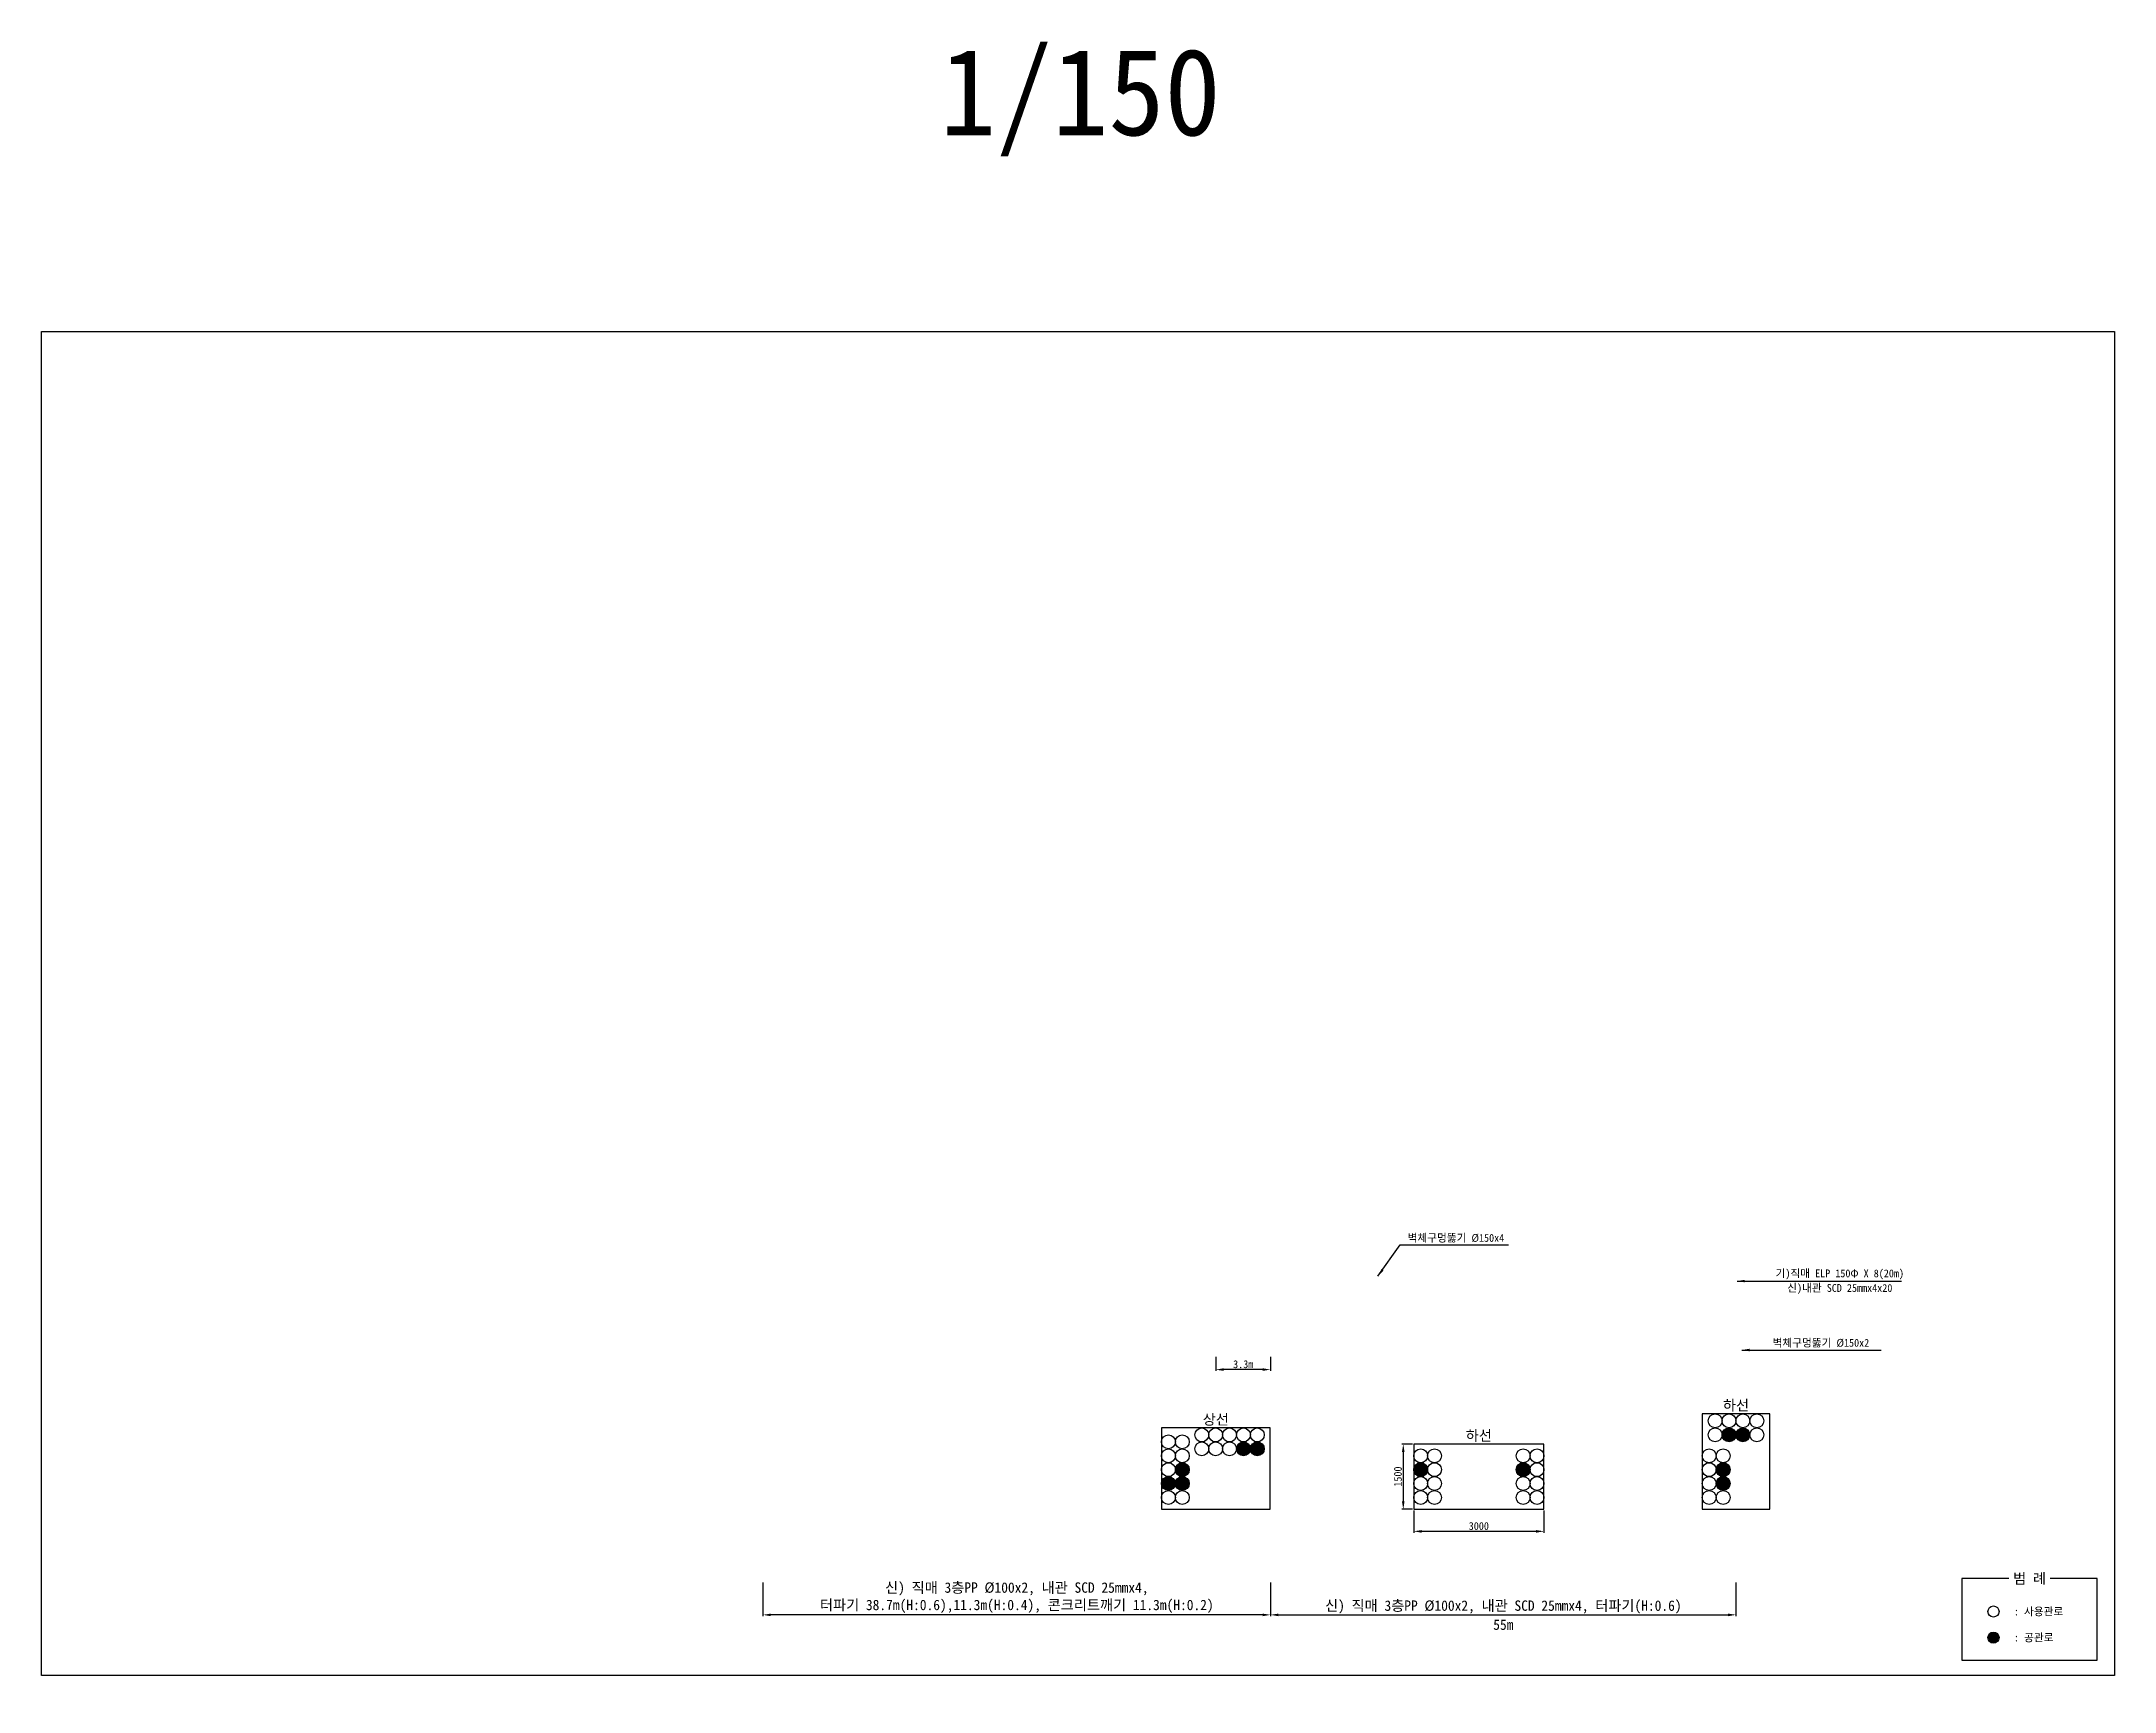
# Model space of a CAD drawing. Extents: x -143 to 185, y -2 to 126.
# Drawn here: x -143.1 to -23.7, y -1.7 to 93.4 of the extents above; entities that cross this region are included whole.
import ezdxf
from ezdxf.enums import TextEntityAlignment as Align

# ---------------------------------------------------------------- set-up
doc = ezdxf.new("R2010")
doc.units = 0
doc.header["$MEASUREMENT"] = 0
doc.layers.get('Defpoints').update_dxf_attribs({"linetype": 'CONTINUOUS'})
for name, color, linetype in [('TX-PAPR', 2, 'CONTINUOUS'), ('TZ-DIMS', 1, 'CONTINUOUS'), ('TZ-LEAL', 1, 'CONTINUOUS'), ('TZ-LEAT', 3, 'CONTINUOUS'), ('TZ-LINE', 7, 'CONTINUOUS'), ('TZ-TEX2', 3, 'CONTINUOUS'), ('TZ-TEXT', 6, 'CONTINUOUS')]:
    doc.layers.add(name, color=color, linetype=linetype)
doc.styles.get("Standard").update_dxf_attribs({"font": 'GulimChe.ttf'})
doc.dimstyles.new('D150', dxfattribs={"dimscale": 0.15, "dimtxt": 3, "dimasz": 3, "dimexe": 0.5, "dimexo": 0.5, "dimgap": 0.5, "dimtad": 1, "dimdec": 0, "dimzin": 1, "dimdsep": 46, "dimlunit": 6, "dimtxsty": 'Standard', "dimcen": 1, "dimclrd": 1, "dimclre": 1, "dimclrt": 3, "dimadec": 0, "dimazin": 0, "dimtfac": 1, "dimtdec": 0, "dimtix": 1, "dimtmove": 2, "dimatfit": 3, "dimfxl": 0, "dimtvp": 2, "dimlwd": -1, "dimlwe": -1, "dimarcsym": 0})

msp = doc.modelspace()

# ---------------------------------------------------------------- texts
at = {"layer": 'TZ-LEAT'}
msp.add_text('기)직매 ELP 150Φ X 8(20m)', height=0.45, dxfattribs=at).set_placement((-39.52, 22.39, 0.23), align=Align.MIDDLE)
at = {"layer": 'TZ-TEX2'}
for s, height, p in [('1/150', 5, (-83.26, 90.05)), ('상선', 0.6, (-75.46, 14.01, 0.23)), ('하선', 0.6, (-45.5, 14.82, 0.23)), ('하선', 0.6, (-60.31, 13.08, 0.23)), ('범 례', 0.6, (-28.59, 4.85, 0.23))]:
    msp.add_text(s, height=height, dxfattribs=at).set_placement(p, align=Align.MIDDLE)
for s, p in [(': 사용관로', (-29.49, 2.94, 0.23)), (': 공관로', (-29.49, 1.44, 0.23))]:
    msp.add_text(s, height=0.45, dxfattribs=at).set_placement(p, align=Align.MIDDLE_LEFT)
at = {"layer": 'TZ-TEXT'}
for s, p in [('벽체구멍뚫기 Ø150x4', (-61.63, 24.47, 0.35)), ('신)내관 SCD 25mmx4x20', (-39.52, 21.55, 0.23))]:
    msp.add_text(s, height=0.45, rotation=359.9482, dxfattribs=at).set_placement(p, align=Align.MIDDLE)
msp.add_text('벽체구멍뚫기 Ø150x2', height=0.45, rotation=359.9482, dxfattribs=at).set_placement((-43.39, 18.42, 0.23), align=Align.MIDDLE_LEFT)
at = {"layer": 'TZ-TEXT', "ltscale": 2, "insert": (-58.9, 2.18, 0.23), "char_height": 0.6, "attachment_point": 5}
msp.add_mtext('55m', dxfattribs=at)

# ---------------------------------------------------------------- blocks, each defined once
blk = doc.blocks.new('*D7')
at = {"layer": 'Defpoints', "color": 0, "ltscale": 2}
for p in [(-64.06, 12.58), (-64.66, 8.83), (-64.06, 8.83)]:
    blk.add_point(p, dxfattribs=at)
at = {"layer": 'TZ-DIMS', "color": 1, "ltscale": 2}
for p, q in [((-64.14, 12.58), (-64.74, 12.58)), ((-64.66, 12.13), (-64.66, 9.28)), ((-64.14, 8.83), (-64.74, 8.83))]:
    blk.add_line(p, q, dxfattribs=at)
for points in [[(-64.74, 12.13), (-64.59, 12.13), (-64.66, 12.58)], [(-64.74, 9.28), (-64.59, 9.28), (-64.66, 8.83)]]:
    blk.add_solid(points, dxfattribs=at)
at = {"layer": 'TZ-DIMS', "color": 3, "ltscale": 2, "insert": (-64.97, 10.71), "char_height": 0.45, "attachment_point": 5, "rotation": 90}
blk.add_mtext('1500', dxfattribs=at)
blk = doc.blocks.new('*D8')
at = {"layer": 'Defpoints', "color": 0, "ltscale": 2}
for p in [(-64.06, 8.83), (-56.56, 8.83), (-56.56, 7.56)]:
    blk.add_point(p, dxfattribs=at)
at = {"layer": 'TZ-DIMS', "color": 1, "ltscale": 2}
for p, q in [((-64.06, 8.76), (-64.06, 7.48)), ((-56.56, 8.76), (-56.56, 7.48)), ((-63.61, 7.56), (-57.01, 7.56))]:
    blk.add_line(p, q, dxfattribs=at)
for points in [[(-63.61, 7.63), (-63.61, 7.48), (-64.06, 7.56)], [(-57.01, 7.63), (-57.01, 7.48), (-56.56, 7.56)]]:
    blk.add_solid(points, dxfattribs=at)
at = {"layer": 'TZ-DIMS', "color": 3, "ltscale": 2, "insert": (-60.31, 7.86), "char_height": 0.45, "attachment_point": 5}
blk.add_mtext('3000', dxfattribs=at)
blk = doc.blocks.new('*D4')
at = {"layer": 'Defpoints', "color": 0, "ltscale": 2}
for p in [(-75.46, 17.68), (-75.46, 16.87), (-72.31, 17.68)]:
    blk.add_point(p, dxfattribs=at)
at = {"layer": 'TZ-DIMS', "color": 1, "ltscale": 2}
for p, q in [((-75.46, 17.6), (-75.46, 16.8)), ((-72.76, 16.87), (-75.01, 16.87)), ((-72.31, 17.6), (-72.31, 16.8))]:
    blk.add_line(p, q, dxfattribs=at)
for points in [[(-75.01, 16.95), (-75.01, 16.8), (-75.46, 16.87)], [(-72.76, 16.95), (-72.76, 16.8), (-72.31, 16.87)]]:
    blk.add_solid(points, dxfattribs=at)
at = {"layer": 'TZ-DIMS', "color": 3, "ltscale": 2, "insert": (-73.88, 17.18), "char_height": 0.45, "width": 0.2959, "attachment_point": 5}
blk.add_mtext('3.3m', dxfattribs=at)
blk = doc.blocks.new('*D5')
at = {"layer": 'Defpoints', "color": 0, "ltscale": 2}
for p in [(-72.31, 4.68), (-45.5, 4.68), (-45.5, 2.75)]:
    blk.add_point(p, dxfattribs=at)
at = {"layer": 'TZ-TEXT', "color": 1, "ltscale": 2}
for p, q in [((-72.31, 4.61), (-72.31, 2.67)), ((-45.5, 4.61), (-45.5, 2.67)), ((-71.86, 2.75), (-45.95, 2.75))]:
    blk.add_line(p, q, dxfattribs=at)
for points in [[(-71.86, 2.82), (-71.86, 2.67), (-72.31, 2.75)], [(-45.95, 2.82), (-45.95, 2.67), (-45.5, 2.75)]]:
    blk.add_solid(points, dxfattribs=at)
at = {"layer": 'TZ-TEXT', "color": 3, "ltscale": 2, "insert": (-58.9, 3.2), "char_height": 0.6, "attachment_point": 5}
blk.add_mtext('{\\C6;신) 직매 3층PP Ø100x2, 내관 SCD 25mmx4, 터파기(H:0.6)}', dxfattribs=at)
blk = doc.blocks.new('*D6')
at = {"layer": 'Defpoints', "color": 0, "ltscale": 2}
for p in [(-101.54, 4.68), (-72.31, 4.68), (-101.54, 2.75)]:
    blk.add_point(p, dxfattribs=at)
at = {"layer": 'TZ-TEXT', "color": 1, "ltscale": 2}
for p, q in [((-101.54, 4.61), (-101.54, 2.67)), ((-72.31, 4.61), (-72.31, 2.67)), ((-72.76, 2.75), (-101.09, 2.75))]:
    blk.add_line(p, q, dxfattribs=at)
for points in [[(-101.09, 2.82), (-101.09, 2.67), (-101.54, 2.75)], [(-72.76, 2.82), (-72.76, 2.67), (-72.31, 2.75)]]:
    blk.add_solid(points, dxfattribs=at)
at = {"layer": 'TZ-TEXT', "color": 3, "ltscale": 2, "insert": (-86.92, 3.74), "char_height": 0.6, "attachment_point": 5}
blk.add_mtext('{\\C6;신) 직매 3층PP Ø100x2, 내관 SCD 25mmx4,\\P터파기 38.7m(H:0.6),11.3m(H:0.4), 콘크리트깨기 11.3m(H:0.2)}', dxfattribs=at)

# ---------------------------------------------------------------- dimensions: what is measured, and where the dimension line sits
at = {"layer": 'TZ-DIMS', "ltscale": 2}
for base, p1, p2, text, picture, middle in [((-75.46, 16.87, 0.23), (-72.31, 17.68, 0.23), (-75.46, 17.68, 0.23), '<>.3m', '*D4', (-73.88, 17.18, 0.23)), ((-56.56, 7.56, 0.23), (-64.06, 8.83, 0.23), (-56.56, 8.83, 0.23), '3000', '*D8', (-60.31, 7.86, 0.23))]:
    dim = msp.add_linear_dim(base=base, p1=p1, p2=p2, text=text, dimstyle='D150', dxfattribs=at)
    dim.commit()
    dim.dimension.update_dxf_attribs({"geometry": picture, "text_midpoint": middle})
dim = msp.add_linear_dim(base=(-64.66, 8.83, 0.23), p1=(-64.06, 12.58, 0.23), p2=(-64.06, 8.83, 0.23), angle=90, text='1500', dimstyle='D150', dxfattribs=at)
dim.commit()
dim.dimension.update_dxf_attribs({"geometry": '*D7', "text_midpoint": (-64.97, 10.71, 0.23)})
at = {"layer": 'TZ-TEXT', "ltscale": 2}
for base, p2, text, picture, middle in [((-101.54, 2.75, 0.23), (-101.54, 4.68, 0.23), '{\\C6;신) 직매 3층PP Ø100x2, 내관 SCD 25mmx4,\\P터파기 38.7m(H:0.6),11.3m(H:0.4), 콘크리트깨기 11.3m(H:0.2)}', '*D6', (-86.92, 3.74, 0.23)), ((-45.5, 2.75, 0.23), (-45.5, 4.68, 0.23), '{\\C6;신) 직매 3층PP Ø100x2, 내관 SCD 25mmx4, 터파기(H:0.6)}', '*D5', (-58.9, 3.2, 0.23))]:
    dim = msp.add_linear_dim(base=base, p1=(-72.31, 4.68, 0.23), p2=p2, text=text, dimstyle='D150', override={"dimtxt": 4}, dxfattribs=at)
    dim.commit()
    dim.dimension.update_dxf_attribs({"geometry": picture, "text_midpoint": middle})

# ---------------------------------------------------------------- hatches: boundary and pattern name
at = {"layer": 'TZ-LINE', "ltscale": 2}
h = msp.add_hatch(color=256, dxfattribs=at)
h.dxf.hatch_style = 1
h.paths.add_polyline_path([(-46.3, 13.12, 1), (-45.5, 13.12, 1)])
h = msp.add_hatch(color=256, dxfattribs=at)
h.dxf.hatch_style = 1
h.paths.add_polyline_path([(-45.5, 13.12, 1), (-44.7, 13.12, 1)])
h = msp.add_hatch(color=256, dxfattribs=at)
h.dxf.hatch_style = 1
h.paths.add_polyline_path([(-74.27, 12.31, 1), (-73.47, 12.31, 1)])
h = msp.add_hatch(color=256, dxfattribs=at)
h.dxf.hatch_style = 1
h.paths.add_polyline_path([(-73.47, 12.31, 1), (-72.67, 12.31, 1)])
h = msp.add_hatch(color=256, dxfattribs=at)
h.dxf.hatch_style = 1
h.paths.add_polyline_path([(-77.79, 11.11, 1), (-76.99, 11.11, 1)])
h = msp.add_hatch(color=256, dxfattribs=at)
h.dxf.hatch_style = 1
h.paths.add_polyline_path([(-64.06, 11.11, 1), (-63.26, 11.11, 1)])
h = msp.add_hatch(color=256, dxfattribs=at)
h.dxf.hatch_style = 1
h.paths.add_polyline_path([(-58.16, 11.11, 1), (-57.36, 11.11, 1)])
h = msp.add_hatch(color=256, dxfattribs=at)
h.dxf.hatch_style = 1
h.paths.add_polyline_path([(-46.64, 11.11, 1), (-45.84, 11.11, 1)])
h = msp.add_hatch(color=256, dxfattribs=at)
h.dxf.hatch_style = 1
h.paths.add_polyline_path([(-78.59, 10.31, 1), (-77.79, 10.31, 1)])
h = msp.add_hatch(color=256, dxfattribs=at)
h.dxf.hatch_style = 1
h.paths.add_polyline_path([(-77.79, 10.31, 1), (-76.99, 10.31, 1)])
h = msp.add_hatch(color=256, dxfattribs=at)
h.dxf.hatch_style = 1
h.paths.add_polyline_path([(-46.64, 10.31, 1), (-45.84, 10.31, 1)])
h = msp.add_hatch(color=256, dxfattribs=at)
h.dxf.hatch_style = 1
h.paths.add_polyline_path([(-30.99, 1.44, 1), (-30.35, 1.44, 1)])

# ---------------------------------------------------------------- linework, layer by layer
at = {"layer": 'TX-PAPR'}
msp.add_lwpolyline([(-143.1, 76.66), (-23.7, 76.66), (-23.7, -0.74), (-143.1, -0.74)], close=True, dxfattribs=at)
at = {"layer": 'TZ-LEAL', "elevation": 0.35}
msp.add_lwpolyline([(-64.85, 24.05), (-58.6, 24.05)], dxfattribs=at)
at = {"layer": 'TZ-LINE', "ltscale": 2, "elevation": 0.23}
for points in [[(-78.59, 8.83), (-72.33, 8.83), (-72.33, 13.51), (-78.59, 13.51)], [(-47.44, 8.83), (-43.55, 8.83), (-43.55, 14.32), (-47.44, 14.32)], [(-64.06, 8.83), (-56.56, 8.83), (-56.56, 12.58), (-64.06, 12.58)]]:
    msp.add_lwpolyline(points, close=True, dxfattribs=at)
msp.add_lwpolyline([(-29.78, 4.85), (-32.5, 4.85), (-32.5, 0.14), (-24.69, 0.14), (-24.69, 4.85), (-27.4, 4.85)], dxfattribs=at)
at = {"layer": 'TZ-LINE', "ltscale": 2}
for centre, radius in [((-76.27, 13.11, 0.23), 0.4), ((-75.47, 13.11, 0.23), 0.4), ((-74.67, 13.11, 0.23), 0.4), ((-73.87, 13.11, 0.23), 0.4), ((-73.07, 13.11, 0.23), 0.4), ((-46.7, 13.92, 0.23), 0.4), ((-46.7, 13.12, 0.23), 0.4), ((-45.9, 13.92, 0.23), 0.4), ((-45.9, 13.12, 0.23), 0.4), ((-45.1, 13.92, 0.23), 0.4), ((-45.1, 13.12, 0.23), 0.4), ((-44.3, 13.92, 0.23), 0.4), ((-44.3, 13.12, 0.23), 0.4), ((-78.19, 12.71, 0.23), 0.4), ((-78.19, 11.91, 0.23), 0.4), ((-77.39, 12.71, 0.23), 0.4), ((-77.39, 11.91, 0.23), 0.4), ((-76.27, 12.31, 0.23), 0.4), ((-75.47, 12.31, 0.23), 0.4), ((-74.67, 12.31, 0.23), 0.4), ((-73.87, 12.31, 0.23), 0.4), ((-73.07, 12.31, 0.23), 0.4), ((-63.66, 11.91, 0.23), 0.4), ((-62.86, 11.91, 0.23), 0.4), ((-57.76, 11.91, 0.23), 0.4), ((-56.96, 11.91, 0.23), 0.4), ((-47.04, 11.91, 0.23), 0.4), ((-46.24, 11.91, 0.23), 0.4), ((-78.19, 11.11, 0.23), 0.4), ((-77.39, 11.11, 0.23), 0.4), ((-63.66, 11.11, 0.23), 0.4), ((-62.86, 11.11, 0.23), 0.4), ((-57.76, 11.11, 0.23), 0.4), ((-56.96, 11.11, 0.23), 0.4), ((-47.04, 11.11, 0.23), 0.4), ((-46.24, 11.11, 0.23), 0.4), ((-78.19, 10.31, 0.23), 0.4), ((-78.19, 9.51, 0.23), 0.4), ((-77.39, 10.31, 0.23), 0.4), ((-77.39, 9.51, 0.23), 0.4), ((-63.66, 10.31, 0.23), 0.4), ((-63.66, 9.51, 0.23), 0.4), ((-62.86, 10.31, 0.23), 0.4), ((-62.86, 9.51, 0.23), 0.4), ((-57.76, 10.31, 0.23), 0.4), ((-57.76, 9.51, 0.23), 0.4), ((-56.96, 10.31, 0.23), 0.4), ((-56.96, 9.51, 0.23), 0.4), ((-47.04, 10.31, 0.23), 0.4), ((-47.04, 9.51, 0.23), 0.4), ((-46.24, 10.31, 0.23), 0.4), ((-46.24, 9.51, 0.23), 0.4), ((-30.67, 2.94, 0.23), 0.32), ((-30.67, 1.44, 0.23), 0.32)]:
    msp.add_circle(centre, radius, dxfattribs=at)

msp.set_redraw_order([(e.dxf.handle, doc.entitydb.next_handle()) for e in msp.query("TEXT MTEXT ATTDEF DIMENSION ARC_DIMENSION")])  # texts and dimensions are drawn at this point

# ---------------------------------------------------------------- leaders
at = {"layer": 'TZ-LEAL'}
for points in [[(-66.12, 22.25, 0.35), (-64.85, 24.05, 0.12)], [(-45.44, 21.97, 0.23), (-35.96, 21.97)], [(-45.17, 18, 0.23), (-37.14, 18, 0)]]:
    msp.add_leader(points, dimstyle='D150', dxfattribs=at)

doc.saveas('drawing.dxf')
